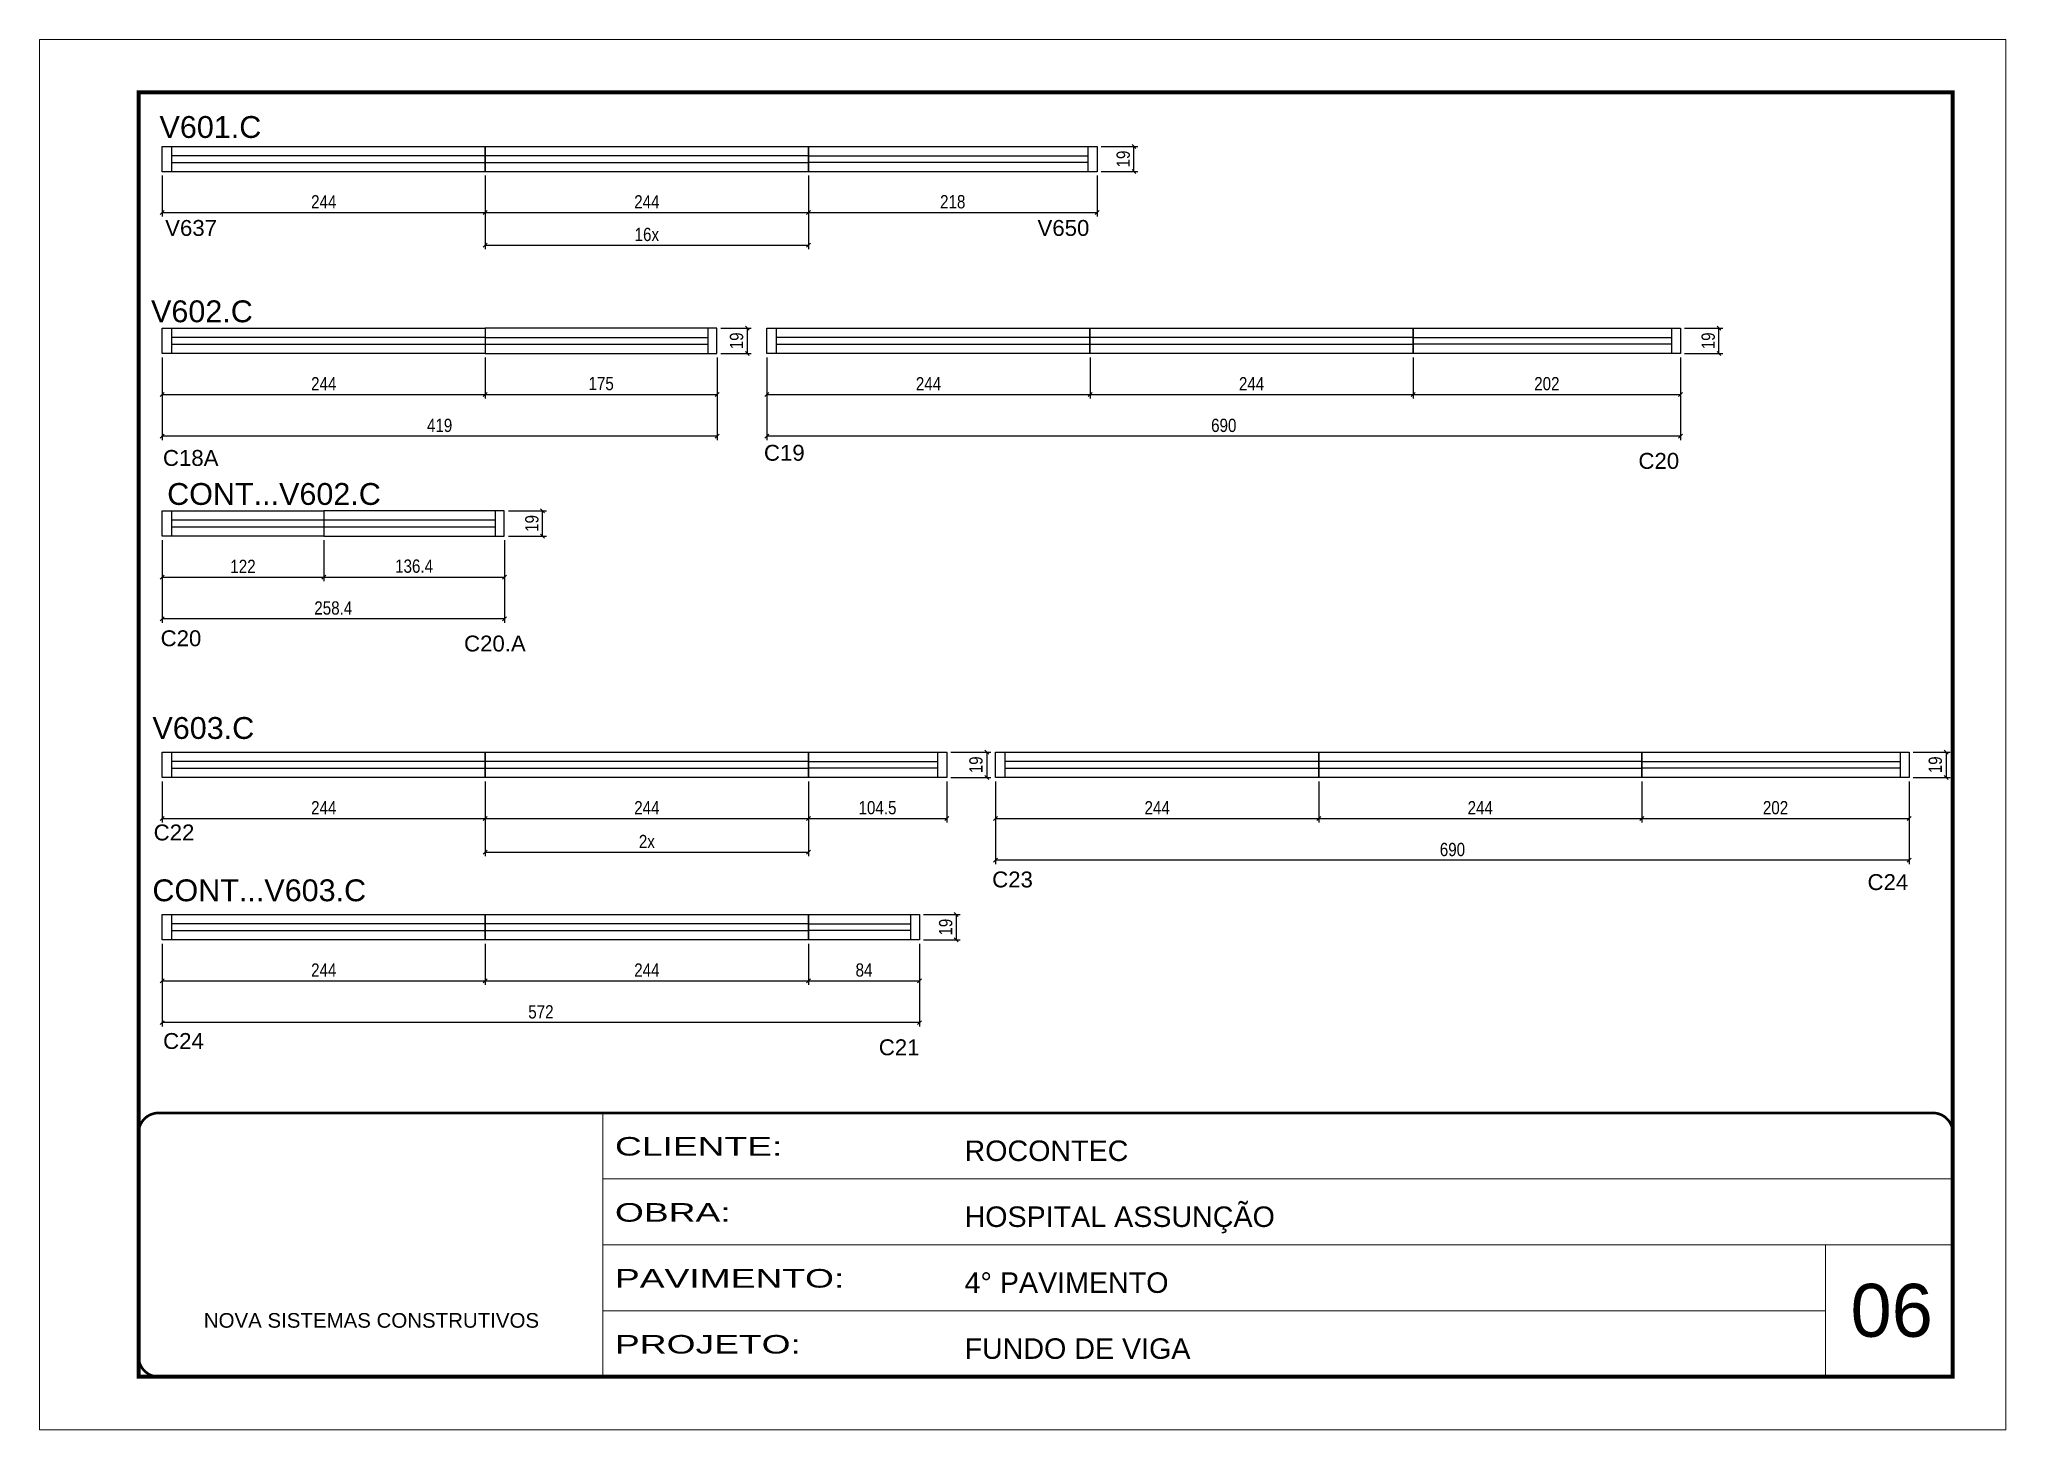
# Model space of a CAD drawing. Extents: x 3111 to 9365, y 861 to 5356.
# Drawn here: x 4710 to 6195, y 3158 to 4208 of the extents above; entities that cross this region are included whole.
import ezdxf

# ---------------------------------------------------------------- set-up
doc = ezdxf.new("R2010")
doc.units = 0
doc.linetypes.add('CONTINUO', pattern=[0])
doc.linetypes.add('DASHED', pattern=[0.75, 0.5, -0.25])
for name, color, linetype in [('5', 5, 'Continuous'), ('COTA', 241, 'Continuous'), ('NOMENCLATURA', 7, 'Continuous'), ('Painéis', 200, 'Continuous'), ('SARR_2.2x7', 40, 'Continuous')]:
    doc.layers.add(name, color=color, linetype=linetype)
for name, color, linetype, lineweight in [('CARIMBO', 255, 'Continuous', 9), ('Folhas', 255, 'Continuous', 9), ('SARRAFO DE PRESSAO', 251, 'DASHED', 9)]:
    doc.layers.add(name, color=color, linetype=linetype, lineweight=lineweight)
doc.styles.add('ARIAL', font='arial.ttf')
doc.styles.add('COTA TECNICA-50', font='techl___.ttf', dxfattribs={"height": 10})
doc.styles.get("Standard").update_dxf_attribs({"font": 'arial.ttf'})
doc.styles.add('Tecnologia', font='')
doc.styles.get('Tecnologia').set_extended_font_data('Forgotten Futurist')
doc.dimstyles.new('COTA PAINEL-50', dxfattribs={"dimtxt": 10, "dimasz": 3, "dimexe": 3, "dimexo": 3, "dimgap": 3, "dimtad": 1, "dimdec": 1, "dimzin": 12, "dimdsep": 46, "dimtxsty": 'COTA TECNICA-50', "dimblk1": 'OBLIQUE', "dimblk2": 'OBLIQUE', "dimsah": 1, "dimcen": 0.9, "dimclrd": 4, "dimclre": 4, "dimclrt": 240, "dimadec": 1, "dimazin": 3, "dimtfac": 1, "dimtdec": 1, "dimtmove": 0, "dimatfit": 3, "dimfxl": 1, "dimtolj": 1, "dimtzin": 12, "dimarcsym": 0})

msp = doc.modelspace()

# ---------------------------------------------------------------- texts
at = {"layer": '5', "linetype": 'Continuous'}
for s, p in [('V637', (4804.54, 4059.47)), ('V650', (5463.34, 4059.47)), ('C18A', (4802.86, 3885.79)), ('C19', (5256.74, 3889.67)), ('C20', (5917.16, 3883.55)), ('C20', (4801.09, 3749.59)), ('C20.A', (5030.26, 3745.63)), ('C22', (4795.84, 3602.94)), ('C23', (5429.1, 3567.44)), ('C24', (6090.17, 3565.44)), ('C24', (4802.99, 3445.45)), ('C21', (5343.49, 3440.7))]:
    msp.add_text(s, height=12, rotation=359.99996, dxfattribs=at).set_placement(p)
at = {"layer": 'CARIMBO', "style": 'ARIAL'}
msp.add_text('06', height=40, dxfattribs=at).set_placement((6077.36, 3228.06))
at = {"layer": 'NOMENCLATURA', "linetype": 'Continuous'}
for s, p in [('V601.C', (4800.26, 4133.46)), ('V602.C', (4793.87, 3994.25)), ('CONT...V602.C', (4806.05, 3856.32)), ('V603.C', (4794.92, 3679.58)), ('CONT...V603.C', (4794.92, 3556.99))]:
    msp.add_text(s, height=16.5, dxfattribs=at).set_placement(p)

# ---------------------------------------------------------------- blocks, each defined once
blk = doc.blocks.new('9999999999')
at = {"color": 30, "linetype": 'CONTINUO'}
for p, q in [((98564.6, 34230.2), (98564.6, 34429.4)), ((98564.6, 34379.6), (99584, 34379.6)), ((98564.6, 34329.8), (99488, 34329.8)), ((99584, 34329.8), (99488, 34329.8)), ((99488, 34329.8), (99488, 34230.2)), ((98564.6, 34280), (99488, 34280))]:
    blk.add_line(p, q, dxfattribs=at)
at = {"color": 30, "linetype": 'CONTINUO', "const_width": 2}
blk.add_lwpolyline([(99584, 34230.2), (99584, 34414.4, 0.414214), (99569, 34429.4), (98229, 34429.4, 0.414214), (98214, 34414.4), (98214, 34245.2, 0.414214), (98229, 34230.2), (99584, 34230.2)], format="xyb", dxfattribs=at)
at = {"layer": 'Folhas'}
blk.add_lwpolyline([(98139, 34190.2), (99624, 34190.2), (99624, 35240.2), (98139, 35240.2)], close=True, dxfattribs=at)
at = {"layer": 'Folhas', "color": 30, "const_width": 3}
blk.add_lwpolyline([(98214, 34230.2), (99584, 34230.2), (99584, 35200.2), (98214, 35200.2)], close=True, dxfattribs=at)
at = {"color": 7, "linetype": 'Continuous', "ltscale": 5, "style": 'ARIAL'}
for s, height, p in [('ROCONTEC', 15.48, (98837.7, 34393.1)), ('HOSPITAL ASSUNÇÃO', 15.483, (98837.7, 34343.3)), ('4° PAVIMENTO', 15.483, (98837.7, 34293.5)), ('NOVA SISTEMAS CONSTRUTIVOS', 11.059, (98263.2, 34267.2)), ('FUNDO DE VIGA', 15.483, (98837.7, 34243.7))]:
    blk.add_text(s, height=height, dxfattribs=at).set_placement(p)
at = {"layer": 'Folhas', "color": 7, "style": 'Tecnologia', "width": 1.5}
for s, p in [('CLIENTE:', (98573.7, 34397.2)), ('OBRA:', (98573.7, 34347.3)), ('PAVIMENTO:', (98573.7, 34297.5)), ('PROJETO:', (98573.7, 34247.7))]:
    blk.add_text(s, height=14, dxfattribs=at).set_placement(p)
blk = doc.blocks.new('_Oblique')
at = {"color": 0, "linetype": 'ByBlock', "lineweight": -2}
blk.add_line((-0.5, -0.5), (0.5, 0.5), dxfattribs=at)
blk = doc.blocks.new('*D95')
at = {"layer": 'COTA', "color": 4, "linetype": 'ByBlock', "lineweight": -2, "transparency": 16777216}
for p, q in [((5511.3, 4127), (5539.2, 4127)), ((5536.2, 4108), (5536.2, 4127)), ((5511.3, 4108), (5539.2, 4108))]:
    blk.add_line(p, q, dxfattribs=at)
at = {"layer": 'Defpoints', "color": 0, "linetype": 'ByBlock', "transparency": 16777216}
for p in [(5508.3, 4127), (5536.2, 4127), (5508.3, 4108)]:
    blk.add_point(p, dxfattribs=at)
at = {"layer": 'COTA', "color": 4, "linetype": 'ByBlock', "lineweight": -2, "transparency": 16777216, "xscale": 3, "yscale": 3, "zscale": 3}
for p, rotation in [((5536.2, 4127), 90), ((5536.2, 4108), 270)]:
    blk.add_blockref('_Oblique', p, dxfattribs=dict(at, rotation=rotation))
at = {"layer": 'COTA', "color": 240, "linetype": 'ByBlock', "transparency": 16777216, "insert": (5528.1, 4117.5), "char_height": 10, "attachment_point": 5, "rotation": 90, "style": 'COTA TECNICA-50'}
blk.add_mtext('\\A1;19', dxfattribs=at)
blk = doc.blocks.new('*D109')
at = {"layer": 'COTA', "color": 4, "linetype": 'ByBlock', "lineweight": -2, "transparency": 16777216}
for p, q in [((4802.3, 4105), (4802.3, 4074.2)), ((5046.3, 4105), (5046.3, 4074.2)), ((4802.3, 4077.2), (5046.3, 4077.2))]:
    blk.add_line(p, q, dxfattribs=at)
at = {"layer": 'Defpoints', "color": 0, "linetype": 'ByBlock', "transparency": 16777216}
for p in [(4802.3, 4108), (5046.3, 4108), (5046.3, 4077.2)]:
    blk.add_point(p, dxfattribs=at)
at = {"layer": 'COTA', "color": 4, "linetype": 'ByBlock', "lineweight": -2, "transparency": 16777216, "xscale": 3, "yscale": 3, "zscale": 3, "rotation": 180}
blk.add_blockref('_Oblique', (4802.3, 4077.2), dxfattribs=at)
at = {"layer": 'COTA', "color": 4, "linetype": 'ByBlock', "lineweight": -2, "transparency": 16777216, "xscale": 3, "yscale": 3, "zscale": 3}
blk.add_blockref('_Oblique', (5046.3, 4077.2), dxfattribs=at)
at = {"layer": 'COTA', "color": 240, "linetype": 'ByBlock', "transparency": 16777216, "insert": (4924.3, 4085.2), "char_height": 10, "attachment_point": 5, "style": 'COTA TECNICA-50'}
blk.add_mtext('\\A1;244', dxfattribs=at)
blk = doc.blocks.new('*D20')
at = {"layer": 'COTA', "color": 4, "linetype": 'ByBlock', "lineweight": -2, "transparency": 16777216}
for p, q in [((5046.3, 4105), (5046.3, 4074.2)), ((5290.3, 4105), (5290.3, 4074.2)), ((5046.3, 4077.2), (5290.3, 4077.2))]:
    blk.add_line(p, q, dxfattribs=at)
at = {"layer": 'Defpoints', "color": 0, "linetype": 'ByBlock', "transparency": 16777216}
for p in [(5046.3, 4108), (5290.3, 4108), (5290.3, 4077.2)]:
    blk.add_point(p, dxfattribs=at)
at = {"layer": 'COTA', "color": 4, "linetype": 'ByBlock', "lineweight": -2, "transparency": 16777216, "xscale": 3, "yscale": 3, "zscale": 3, "rotation": 180}
blk.add_blockref('_Oblique', (5046.3, 4077.2), dxfattribs=at)
at = {"layer": 'COTA', "color": 4, "linetype": 'ByBlock', "lineweight": -2, "transparency": 16777216, "xscale": 3, "yscale": 3, "zscale": 3}
blk.add_blockref('_Oblique', (5290.3, 4077.2), dxfattribs=at)
at = {"layer": 'COTA', "color": 240, "linetype": 'ByBlock', "transparency": 16777216, "insert": (5168.3, 4085.2), "char_height": 10, "attachment_point": 5, "style": 'COTA TECNICA-50'}
blk.add_mtext('\\A1;244', dxfattribs=at)
blk = doc.blocks.new('*D110')
at = {"layer": 'COTA', "color": 4, "linetype": 'ByBlock', "lineweight": -2, "transparency": 16777216}
for p, q in [((5046.3, 4105), (5046.3, 4049.4)), ((5290.3, 4105), (5290.3, 4049.4)), ((5046.3, 4052.4), (5290.3, 4052.4))]:
    blk.add_line(p, q, dxfattribs=at)
at = {"layer": 'Defpoints', "color": 0, "linetype": 'ByBlock', "transparency": 16777216}
for p in [(5046.3, 4108), (5290.3, 4108), (5290.3, 4052.4)]:
    blk.add_point(p, dxfattribs=at)
at = {"layer": 'COTA', "color": 4, "linetype": 'ByBlock', "lineweight": -2, "transparency": 16777216, "xscale": 3, "yscale": 3, "zscale": 3, "rotation": 180}
blk.add_blockref('_Oblique', (5046.3, 4052.4), dxfattribs=at)
at = {"layer": 'COTA', "color": 4, "linetype": 'ByBlock', "lineweight": -2, "transparency": 16777216, "xscale": 3, "yscale": 3, "zscale": 3}
blk.add_blockref('_Oblique', (5290.3, 4052.4), dxfattribs=at)
at = {"layer": 'COTA', "color": 240, "linetype": 'ByBlock', "transparency": 16777216, "insert": (5168.3, 4060.5), "char_height": 10, "attachment_point": 5, "style": 'COTA TECNICA-50'}
blk.add_mtext('\\A1;16x', dxfattribs=at)
blk = doc.blocks.new('*D111')
at = {"layer": 'COTA', "color": 4, "linetype": 'ByBlock', "lineweight": -2, "transparency": 16777216}
for p, q in [((5919.7, 3647.5), (5919.7, 3616.5)), ((6121.7, 3647.5), (6121.7, 3616.5)), ((5919.7, 3619.5), (6121.7, 3619.5))]:
    blk.add_line(p, q, dxfattribs=at)
at = {"layer": 'Defpoints', "color": 0, "linetype": 'ByBlock', "transparency": 16777216}
for p in [(5919.7, 3650.5), (6121.7, 3650.5), (6121.7, 3619.5)]:
    blk.add_point(p, dxfattribs=at)
at = {"layer": 'COTA', "color": 4, "linetype": 'ByBlock', "lineweight": -2, "transparency": 16777216, "xscale": 3, "yscale": 3, "zscale": 3, "rotation": 180}
blk.add_blockref('_Oblique', (5919.7, 3619.5), dxfattribs=at)
at = {"layer": 'COTA', "color": 4, "linetype": 'ByBlock', "lineweight": -2, "transparency": 16777216, "xscale": 3, "yscale": 3, "zscale": 3}
blk.add_blockref('_Oblique', (6121.7, 3619.5), dxfattribs=at)
at = {"layer": 'COTA', "color": 240, "linetype": 'ByBlock', "transparency": 16777216, "insert": (6020.7, 3627.6), "char_height": 10, "attachment_point": 5, "style": 'COTA TECNICA-50'}
blk.add_mtext('\\A1;202', dxfattribs=at)
blk = doc.blocks.new('*D112')
at = {"layer": 'COTA', "color": 4, "linetype": 'ByBlock', "lineweight": -2, "transparency": 16777216}
for p, q in [((5431.7, 3647.5), (5431.7, 3616.5)), ((5675.7, 3647.5), (5675.7, 3616.5)), ((5431.7, 3619.5), (5675.7, 3619.5))]:
    blk.add_line(p, q, dxfattribs=at)
at = {"layer": 'Defpoints', "color": 0, "linetype": 'ByBlock', "transparency": 16777216}
for p in [(5431.7, 3650.5), (5675.7, 3650.5), (5675.7, 3619.5)]:
    blk.add_point(p, dxfattribs=at)
at = {"layer": 'COTA', "color": 4, "linetype": 'ByBlock', "lineweight": -2, "transparency": 16777216, "xscale": 3, "yscale": 3, "zscale": 3, "rotation": 180}
blk.add_blockref('_Oblique', (5431.7, 3619.5), dxfattribs=at)
at = {"layer": 'COTA', "color": 4, "linetype": 'ByBlock', "lineweight": -2, "transparency": 16777216, "xscale": 3, "yscale": 3, "zscale": 3}
blk.add_blockref('_Oblique', (5675.7, 3619.5), dxfattribs=at)
at = {"layer": 'COTA', "color": 240, "linetype": 'ByBlock', "transparency": 16777216, "insert": (5553.7, 3627.6), "char_height": 10, "attachment_point": 5, "style": 'COTA TECNICA-50'}
blk.add_mtext('\\A1;244', dxfattribs=at)
blk = doc.blocks.new('*D22')
at = {"layer": 'COTA', "color": 4, "linetype": 'ByBlock', "lineweight": -2, "transparency": 16777216}
for p, q in [((5675.7, 3647.5), (5675.7, 3616.5)), ((5919.7, 3647.5), (5919.7, 3616.5)), ((5675.7, 3619.5), (5919.7, 3619.5))]:
    blk.add_line(p, q, dxfattribs=at)
at = {"layer": 'Defpoints', "color": 0, "linetype": 'ByBlock', "transparency": 16777216}
for p in [(5675.7, 3650.5), (5919.7, 3650.5), (5919.7, 3619.5)]:
    blk.add_point(p, dxfattribs=at)
at = {"layer": 'COTA', "color": 4, "linetype": 'ByBlock', "lineweight": -2, "transparency": 16777216, "xscale": 3, "yscale": 3, "zscale": 3, "rotation": 180}
blk.add_blockref('_Oblique', (5675.7, 3619.5), dxfattribs=at)
at = {"layer": 'COTA', "color": 4, "linetype": 'ByBlock', "lineweight": -2, "transparency": 16777216, "xscale": 3, "yscale": 3, "zscale": 3}
blk.add_blockref('_Oblique', (5919.7, 3619.5), dxfattribs=at)
at = {"layer": 'COTA', "color": 240, "linetype": 'ByBlock', "transparency": 16777216, "insert": (5797.7, 3627.6), "char_height": 10, "attachment_point": 5, "style": 'COTA TECNICA-50'}
blk.add_mtext('\\A1;244', dxfattribs=at)
blk = doc.blocks.new('*D23')
at = {"layer": 'COTA', "color": 4, "linetype": 'ByBlock', "lineweight": -2, "transparency": 16777216}
for p, q in [((5431.7, 3647.5), (5431.7, 3584.9)), ((6121.7, 3647.5), (6121.7, 3584.9)), ((6121.7, 3587.9), (5431.7, 3587.9))]:
    blk.add_line(p, q, dxfattribs=at)
at = {"layer": 'Defpoints', "color": 0, "linetype": 'ByBlock', "transparency": 16777216}
for p in [(5431.7, 3650.5), (6121.7, 3650.5), (5431.7, 3587.9)]:
    blk.add_point(p, dxfattribs=at)
at = {"layer": 'COTA', "color": 4, "linetype": 'ByBlock', "lineweight": -2, "transparency": 16777216, "xscale": 3, "yscale": 3, "zscale": 3, "rotation": 180}
blk.add_blockref('_Oblique', (5431.7, 3587.9), dxfattribs=at)
at = {"layer": 'COTA', "color": 4, "linetype": 'ByBlock', "lineweight": -2, "transparency": 16777216, "xscale": 3, "yscale": 3, "zscale": 3}
blk.add_blockref('_Oblique', (6121.7, 3587.9), dxfattribs=at)
at = {"layer": 'COTA', "color": 240, "linetype": 'ByBlock', "transparency": 16777216, "insert": (5776.7, 3596), "char_height": 10, "attachment_point": 5, "style": 'COTA TECNICA-50'}
blk.add_mtext('\\A1;690', dxfattribs=at)
blk = doc.blocks.new('*D113')
at = {"layer": 'COTA', "color": 4, "linetype": 'ByBlock', "lineweight": -2, "transparency": 16777216}
for p, q in [((5290.3, 3647.5), (5290.3, 3616.5)), ((5394.8, 3647.5), (5394.8, 3616.5)), ((5290.3, 3619.5), (5394.8, 3619.5))]:
    blk.add_line(p, q, dxfattribs=at)
at = {"layer": 'Defpoints', "color": 0, "linetype": 'ByBlock', "transparency": 16777216}
for p in [(5290.3, 3650.5), (5394.8, 3650.5), (5394.8, 3619.5)]:
    blk.add_point(p, dxfattribs=at)
at = {"layer": 'COTA', "color": 4, "linetype": 'ByBlock', "lineweight": -2, "transparency": 16777216, "xscale": 3, "yscale": 3, "zscale": 3, "rotation": 180}
blk.add_blockref('_Oblique', (5290.3, 3619.5), dxfattribs=at)
at = {"layer": 'COTA', "color": 4, "linetype": 'ByBlock', "lineweight": -2, "transparency": 16777216, "xscale": 3, "yscale": 3, "zscale": 3}
blk.add_blockref('_Oblique', (5394.8, 3619.5), dxfattribs=at)
at = {"layer": 'COTA', "color": 240, "linetype": 'ByBlock', "transparency": 16777216, "insert": (5342.5, 3627.6), "char_height": 10, "attachment_point": 5, "style": 'COTA TECNICA-50'}
blk.add_mtext('\\A1;104.5', dxfattribs=at)
blk = doc.blocks.new('*D114')
at = {"layer": 'COTA', "color": 4, "linetype": 'ByBlock', "lineweight": -2, "transparency": 16777216}
for p, q in [((4802.3, 3647.5), (4802.3, 3616.5)), ((5046.3, 3647.5), (5046.3, 3616.5)), ((4802.3, 3619.5), (5046.3, 3619.5))]:
    blk.add_line(p, q, dxfattribs=at)
at = {"layer": 'Defpoints', "color": 0, "linetype": 'ByBlock', "transparency": 16777216}
for p in [(4802.3, 3650.5), (5046.3, 3650.5), (5046.3, 3619.5)]:
    blk.add_point(p, dxfattribs=at)
at = {"layer": 'COTA', "color": 4, "linetype": 'ByBlock', "lineweight": -2, "transparency": 16777216, "xscale": 3, "yscale": 3, "zscale": 3, "rotation": 180}
blk.add_blockref('_Oblique', (4802.3, 3619.5), dxfattribs=at)
at = {"layer": 'COTA', "color": 4, "linetype": 'ByBlock', "lineweight": -2, "transparency": 16777216, "xscale": 3, "yscale": 3, "zscale": 3}
blk.add_blockref('_Oblique', (5046.3, 3619.5), dxfattribs=at)
at = {"layer": 'COTA', "color": 240, "linetype": 'ByBlock', "transparency": 16777216, "insert": (4924.3, 3627.6), "char_height": 10, "attachment_point": 5, "style": 'COTA TECNICA-50'}
blk.add_mtext('\\A1;244', dxfattribs=at)
blk = doc.blocks.new('*D24')
at = {"layer": 'COTA', "color": 4, "linetype": 'ByBlock', "lineweight": -2, "transparency": 16777216}
for p, q in [((5046.3, 3647.5), (5046.3, 3616.5)), ((5290.3, 3647.5), (5290.3, 3616.5)), ((5046.3, 3619.5), (5290.3, 3619.5))]:
    blk.add_line(p, q, dxfattribs=at)
at = {"layer": 'Defpoints', "color": 0, "linetype": 'ByBlock', "transparency": 16777216}
for p in [(5046.3, 3650.5), (5290.3, 3650.5), (5290.3, 3619.5)]:
    blk.add_point(p, dxfattribs=at)
at = {"layer": 'COTA', "color": 4, "linetype": 'ByBlock', "lineweight": -2, "transparency": 16777216, "xscale": 3, "yscale": 3, "zscale": 3, "rotation": 180}
blk.add_blockref('_Oblique', (5046.3, 3619.5), dxfattribs=at)
at = {"layer": 'COTA', "color": 4, "linetype": 'ByBlock', "lineweight": -2, "transparency": 16777216, "xscale": 3, "yscale": 3, "zscale": 3}
blk.add_blockref('_Oblique', (5290.3, 3619.5), dxfattribs=at)
at = {"layer": 'COTA', "color": 240, "linetype": 'ByBlock', "transparency": 16777216, "insert": (5168.3, 3627.6), "char_height": 10, "attachment_point": 5, "style": 'COTA TECNICA-50'}
blk.add_mtext('\\A1;244', dxfattribs=at)
blk = doc.blocks.new('*D115')
at = {"layer": 'COTA', "color": 4, "linetype": 'ByBlock', "lineweight": -2, "transparency": 16777216}
for p, q in [((5046.3, 3647.5), (5046.3, 3591)), ((5290.3, 3647.5), (5290.3, 3591)), ((5046.3, 3594), (5290.3, 3594))]:
    blk.add_line(p, q, dxfattribs=at)
at = {"layer": 'Defpoints', "color": 0, "linetype": 'ByBlock', "transparency": 16777216}
for p in [(5046.3, 3650.5), (5290.3, 3650.5), (5290.3, 3594)]:
    blk.add_point(p, dxfattribs=at)
at = {"layer": 'COTA', "color": 4, "linetype": 'ByBlock', "lineweight": -2, "transparency": 16777216, "xscale": 3, "yscale": 3, "zscale": 3, "rotation": 180}
blk.add_blockref('_Oblique', (5046.3, 3594), dxfattribs=at)
at = {"layer": 'COTA', "color": 4, "linetype": 'ByBlock', "lineweight": -2, "transparency": 16777216, "xscale": 3, "yscale": 3, "zscale": 3}
blk.add_blockref('_Oblique', (5290.3, 3594), dxfattribs=at)
at = {"layer": 'COTA', "color": 240, "linetype": 'ByBlock', "transparency": 16777216, "insert": (5168.3, 3602.1), "char_height": 10, "attachment_point": 5, "style": 'COTA TECNICA-50'}
blk.add_mtext('\\A1;2x', dxfattribs=at)
blk = doc.blocks.new('*D116')
at = {"layer": 'COTA', "color": 4, "linetype": 'ByBlock', "lineweight": -2, "transparency": 16777216}
for p, q in [((5290.3, 3524.9), (5290.3, 3493.9)), ((5374.3, 3524.9), (5374.3, 3493.9)), ((5290.3, 3496.9), (5374.3, 3496.9))]:
    blk.add_line(p, q, dxfattribs=at)
at = {"layer": 'Defpoints', "color": 0, "linetype": 'ByBlock', "transparency": 16777216}
for p in [(5290.3, 3527.9), (5374.3, 3527.9), (5374.3, 3496.9)]:
    blk.add_point(p, dxfattribs=at)
at = {"layer": 'COTA', "color": 4, "linetype": 'ByBlock', "lineweight": -2, "transparency": 16777216, "xscale": 3, "yscale": 3, "zscale": 3, "rotation": 180}
blk.add_blockref('_Oblique', (5290.3, 3496.9), dxfattribs=at)
at = {"layer": 'COTA', "color": 4, "linetype": 'ByBlock', "lineweight": -2, "transparency": 16777216, "xscale": 3, "yscale": 3, "zscale": 3}
blk.add_blockref('_Oblique', (5374.3, 3496.9), dxfattribs=at)
at = {"layer": 'COTA', "color": 240, "linetype": 'ByBlock', "transparency": 16777216, "insert": (5332.3, 3505), "char_height": 10, "attachment_point": 5, "style": 'COTA TECNICA-50'}
blk.add_mtext('\\A1;84', dxfattribs=at)
blk = doc.blocks.new('*D117')
at = {"layer": 'COTA', "color": 4, "linetype": 'ByBlock', "lineweight": -2, "transparency": 16777216}
for p, q in [((4802.3, 3524.9), (4802.3, 3493.9)), ((5046.3, 3524.9), (5046.3, 3493.9)), ((4802.3, 3496.9), (5046.3, 3496.9))]:
    blk.add_line(p, q, dxfattribs=at)
at = {"layer": 'Defpoints', "color": 0, "linetype": 'ByBlock', "transparency": 16777216}
for p in [(4802.3, 3527.9), (5046.3, 3527.9), (5046.3, 3496.9)]:
    blk.add_point(p, dxfattribs=at)
at = {"layer": 'COTA', "color": 4, "linetype": 'ByBlock', "lineweight": -2, "transparency": 16777216, "xscale": 3, "yscale": 3, "zscale": 3, "rotation": 180}
blk.add_blockref('_Oblique', (4802.3, 3496.9), dxfattribs=at)
at = {"layer": 'COTA', "color": 4, "linetype": 'ByBlock', "lineweight": -2, "transparency": 16777216, "xscale": 3, "yscale": 3, "zscale": 3}
blk.add_blockref('_Oblique', (5046.3, 3496.9), dxfattribs=at)
at = {"layer": 'COTA', "color": 240, "linetype": 'ByBlock', "transparency": 16777216, "insert": (4924.3, 3505), "char_height": 10, "attachment_point": 5, "style": 'COTA TECNICA-50'}
blk.add_mtext('\\A1;244', dxfattribs=at)
blk = doc.blocks.new('*D25')
at = {"layer": 'COTA', "color": 4, "linetype": 'ByBlock', "lineweight": -2, "transparency": 16777216}
for p, q in [((5046.3, 3524.9), (5046.3, 3493.9)), ((5290.3, 3524.9), (5290.3, 3493.9)), ((5046.3, 3496.9), (5290.3, 3496.9))]:
    blk.add_line(p, q, dxfattribs=at)
at = {"layer": 'Defpoints', "color": 0, "linetype": 'ByBlock', "transparency": 16777216}
for p in [(5046.3, 3527.9), (5290.3, 3527.9), (5290.3, 3496.9)]:
    blk.add_point(p, dxfattribs=at)
at = {"layer": 'COTA', "color": 4, "linetype": 'ByBlock', "lineweight": -2, "transparency": 16777216, "xscale": 3, "yscale": 3, "zscale": 3, "rotation": 180}
blk.add_blockref('_Oblique', (5046.3, 3496.9), dxfattribs=at)
at = {"layer": 'COTA', "color": 4, "linetype": 'ByBlock', "lineweight": -2, "transparency": 16777216, "xscale": 3, "yscale": 3, "zscale": 3}
blk.add_blockref('_Oblique', (5290.3, 3496.9), dxfattribs=at)
at = {"layer": 'COTA', "color": 240, "linetype": 'ByBlock', "transparency": 16777216, "insert": (5168.3, 3505), "char_height": 10, "attachment_point": 5, "style": 'COTA TECNICA-50'}
blk.add_mtext('\\A1;244', dxfattribs=at)
blk = doc.blocks.new('*D26')
at = {"layer": 'COTA', "color": 4, "linetype": 'ByBlock', "lineweight": -2, "transparency": 16777216}
for p, q in [((4802.3, 3524.9), (4802.3, 3462.3)), ((5374.3, 3524.9), (5374.3, 3462.3)), ((5374.3, 3465.3), (4802.3, 3465.3))]:
    blk.add_line(p, q, dxfattribs=at)
at = {"layer": 'Defpoints', "color": 0, "linetype": 'ByBlock', "transparency": 16777216}
for p in [(4802.3, 3527.9), (5374.3, 3527.9), (4802.3, 3465.3)]:
    blk.add_point(p, dxfattribs=at)
at = {"layer": 'COTA', "color": 4, "linetype": 'ByBlock', "lineweight": -2, "transparency": 16777216, "xscale": 3, "yscale": 3, "zscale": 3, "rotation": 180}
blk.add_blockref('_Oblique', (4802.3, 3465.3), dxfattribs=at)
at = {"layer": 'COTA', "color": 4, "linetype": 'ByBlock', "lineweight": -2, "transparency": 16777216, "xscale": 3, "yscale": 3, "zscale": 3}
blk.add_blockref('_Oblique', (5374.3, 3465.3), dxfattribs=at)
at = {"layer": 'COTA', "color": 240, "linetype": 'ByBlock', "transparency": 16777216, "insert": (5088.3, 3473.4), "char_height": 10, "attachment_point": 5, "style": 'COTA TECNICA-50'}
blk.add_mtext('\\A1;572', dxfattribs=at)
blk = doc.blocks.new('*D118')
at = {"layer": 'COTA', "color": 4, "linetype": 'ByBlock', "lineweight": -2, "transparency": 16777216}
for p, q in [((5377.3, 3546.9), (5405, 3546.9)), ((5402, 3546.9), (5402, 3527.9)), ((5377.3, 3527.9), (5405, 3527.9))]:
    blk.add_line(p, q, dxfattribs=at)
at = {"layer": 'Defpoints', "color": 0, "linetype": 'ByBlock', "transparency": 16777216}
for p in [(5374.3, 3546.9), (5374.3, 3527.9), (5402, 3527.9)]:
    blk.add_point(p, dxfattribs=at)
at = {"layer": 'COTA', "color": 4, "linetype": 'ByBlock', "lineweight": -2, "transparency": 16777216, "xscale": 3, "yscale": 3, "zscale": 3}
for p, rotation in [((5402, 3546.9), 90), ((5402, 3527.9), 270)]:
    blk.add_blockref('_Oblique', p, dxfattribs=dict(at, rotation=rotation))
at = {"layer": 'COTA', "color": 240, "linetype": 'ByBlock', "transparency": 16777216, "insert": (5394, 3537.4), "char_height": 10, "attachment_point": 5, "rotation": 90, "style": 'COTA TECNICA-50'}
blk.add_mtext('\\A1;19', dxfattribs=at)
blk = doc.blocks.new('*D127')
at = {"layer": 'COTA', "color": 4, "linetype": 'ByBlock', "lineweight": -2, "transparency": 16777216}
for p, q in [((5397.8, 3669.5), (5428, 3669.5)), ((5425, 3669.5), (5425, 3650.5)), ((5397.8, 3650.5), (5428, 3650.5))]:
    blk.add_line(p, q, dxfattribs=at)
at = {"layer": 'Defpoints', "color": 0, "linetype": 'ByBlock', "transparency": 16777216}
for p in [(5394.8, 3669.5), (5394.8, 3650.5), (5425, 3650.5)]:
    blk.add_point(p, dxfattribs=at)
at = {"layer": 'COTA', "color": 4, "linetype": 'ByBlock', "lineweight": -2, "transparency": 16777216, "xscale": 3, "yscale": 3, "zscale": 3}
for p, rotation in [((5425, 3669.5), 90), ((5425, 3650.5), 270)]:
    blk.add_blockref('_Oblique', p, dxfattribs=dict(at, rotation=rotation))
at = {"layer": 'COTA', "color": 240, "linetype": 'ByBlock', "transparency": 16777216, "insert": (5416.9, 3660), "char_height": 10, "attachment_point": 5, "rotation": 90, "style": 'COTA TECNICA-50'}
blk.add_mtext('\\A1;19', dxfattribs=at)
blk = doc.blocks.new('*D35')
at = {"layer": 'COTA', "color": 4, "linetype": 'ByBlock', "lineweight": -2, "transparency": 16777216}
for p, q in [((5290.3, 4105), (5290.3, 4074.2)), ((5508.3, 4105), (5508.3, 4074.2)), ((5290.3, 4077.2), (5508.3, 4077.2))]:
    blk.add_line(p, q, dxfattribs=at)
at = {"layer": 'Defpoints', "color": 0, "linetype": 'ByBlock', "transparency": 16777216}
for p in [(5290.3, 4108), (5508.3, 4108), (5508.3, 4077.2)]:
    blk.add_point(p, dxfattribs=at)
at = {"layer": 'COTA', "color": 4, "linetype": 'ByBlock', "lineweight": -2, "transparency": 16777216, "xscale": 3, "yscale": 3, "zscale": 3, "rotation": 180}
blk.add_blockref('_Oblique', (5290.3, 4077.2), dxfattribs=at)
at = {"layer": 'COTA', "color": 4, "linetype": 'ByBlock', "lineweight": -2, "transparency": 16777216, "xscale": 3, "yscale": 3, "zscale": 3}
blk.add_blockref('_Oblique', (5508.3, 4077.2), dxfattribs=at)
at = {"layer": 'COTA', "color": 240, "linetype": 'ByBlock', "transparency": 16777216, "insert": (5399.3, 4085.2), "char_height": 10, "attachment_point": 5, "style": 'COTA TECNICA-50'}
blk.add_mtext('\\A1;218', dxfattribs=at)
blk = doc.blocks.new('*D193')
at = {"layer": 'COTA', "color": 4, "linetype": 'ByBlock', "lineweight": -2, "transparency": 16777216}
for p, q in [((4802.3, 3967.7), (4802.3, 3936.7)), ((5046.3, 3967.7), (5046.3, 3936.7)), ((4802.3, 3939.7), (5046.3, 3939.7))]:
    blk.add_line(p, q, dxfattribs=at)
at = {"layer": 'Defpoints', "color": 0, "linetype": 'ByBlock', "transparency": 16777216}
for p in [(4802.3, 3970.7), (5046.3, 3970.7), (5046.3, 3939.7)]:
    blk.add_point(p, dxfattribs=at)
at = {"layer": 'COTA', "color": 4, "linetype": 'ByBlock', "lineweight": -2, "transparency": 16777216, "xscale": 3, "yscale": 3, "zscale": 3, "rotation": 180}
blk.add_blockref('_Oblique', (4802.3, 3939.7), dxfattribs=at)
at = {"layer": 'COTA', "color": 4, "linetype": 'ByBlock', "lineweight": -2, "transparency": 16777216, "xscale": 3, "yscale": 3, "zscale": 3}
blk.add_blockref('_Oblique', (5046.3, 3939.7), dxfattribs=at)
at = {"layer": 'COTA', "color": 240, "linetype": 'ByBlock', "transparency": 16777216, "insert": (4924.3, 3947.8), "char_height": 10, "attachment_point": 5, "style": 'COTA TECNICA-50'}
blk.add_mtext('\\A1;244', dxfattribs=at)
blk = doc.blocks.new('*D194')
at = {"layer": 'COTA', "color": 4, "linetype": 'ByBlock', "lineweight": -2, "transparency": 16777216}
for p, q in [((5046.3, 3967.7), (5046.3, 3936.7)), ((5221.3, 3967.7), (5221.3, 3936.7)), ((5046.3, 3939.7), (5221.3, 3939.7))]:
    blk.add_line(p, q, dxfattribs=at)
at = {"layer": 'Defpoints', "color": 0, "linetype": 'ByBlock', "transparency": 16777216}
for p in [(5046.3, 3970.7), (5221.3, 3970.7), (5221.3, 3939.7)]:
    blk.add_point(p, dxfattribs=at)
at = {"layer": 'COTA', "color": 4, "linetype": 'ByBlock', "lineweight": -2, "transparency": 16777216, "xscale": 3, "yscale": 3, "zscale": 3, "rotation": 180}
blk.add_blockref('_Oblique', (5046.3, 3939.7), dxfattribs=at)
at = {"layer": 'COTA', "color": 4, "linetype": 'ByBlock', "lineweight": -2, "transparency": 16777216, "xscale": 3, "yscale": 3, "zscale": 3}
blk.add_blockref('_Oblique', (5221.3, 3939.7), dxfattribs=at)
at = {"layer": 'COTA', "color": 240, "linetype": 'ByBlock', "transparency": 16777216, "insert": (5133.8, 3947.9), "char_height": 10, "attachment_point": 5, "style": 'COTA TECNICA-50'}
blk.add_mtext('\\A1;175', dxfattribs=at)
blk = doc.blocks.new('*D195')
at = {"layer": 'COTA', "color": 4, "linetype": 'ByBlock', "lineweight": -2, "transparency": 16777216}
for p, q in [((5747, 3967.7), (5747, 3936.7)), ((5949, 3967.7), (5949, 3936.7)), ((5747, 3939.7), (5949, 3939.7))]:
    blk.add_line(p, q, dxfattribs=at)
at = {"layer": 'Defpoints', "color": 0, "linetype": 'ByBlock', "transparency": 16777216}
for p in [(5747, 3970.7), (5949, 3970.7), (5949, 3939.7)]:
    blk.add_point(p, dxfattribs=at)
at = {"layer": 'COTA', "color": 4, "linetype": 'ByBlock', "lineweight": -2, "transparency": 16777216, "xscale": 3, "yscale": 3, "zscale": 3, "rotation": 180}
blk.add_blockref('_Oblique', (5747, 3939.7), dxfattribs=at)
at = {"layer": 'COTA', "color": 4, "linetype": 'ByBlock', "lineweight": -2, "transparency": 16777216, "xscale": 3, "yscale": 3, "zscale": 3}
blk.add_blockref('_Oblique', (5949, 3939.7), dxfattribs=at)
at = {"layer": 'COTA', "color": 240, "linetype": 'ByBlock', "transparency": 16777216, "insert": (5848, 3947.8), "char_height": 10, "attachment_point": 5, "style": 'COTA TECNICA-50'}
blk.add_mtext('\\A1;202', dxfattribs=at)
blk = doc.blocks.new('*D196')
at = {"layer": 'COTA', "color": 4, "linetype": 'ByBlock', "lineweight": -2, "transparency": 16777216}
for p, q in [((5259, 3967.7), (5259, 3936.7)), ((5503, 3967.7), (5503, 3936.7)), ((5259, 3939.7), (5503, 3939.7))]:
    blk.add_line(p, q, dxfattribs=at)
at = {"layer": 'Defpoints', "color": 0, "linetype": 'ByBlock', "transparency": 16777216}
for p in [(5259, 3970.7), (5503, 3970.7), (5503, 3939.7)]:
    blk.add_point(p, dxfattribs=at)
at = {"layer": 'COTA', "color": 4, "linetype": 'ByBlock', "lineweight": -2, "transparency": 16777216, "xscale": 3, "yscale": 3, "zscale": 3, "rotation": 180}
blk.add_blockref('_Oblique', (5259, 3939.7), dxfattribs=at)
at = {"layer": 'COTA', "color": 4, "linetype": 'ByBlock', "lineweight": -2, "transparency": 16777216, "xscale": 3, "yscale": 3, "zscale": 3}
blk.add_blockref('_Oblique', (5503, 3939.7), dxfattribs=at)
at = {"layer": 'COTA', "color": 240, "linetype": 'ByBlock', "transparency": 16777216, "insert": (5381, 3947.8), "char_height": 10, "attachment_point": 5, "style": 'COTA TECNICA-50'}
blk.add_mtext('\\A1;244', dxfattribs=at)
blk = doc.blocks.new('*D78')
at = {"layer": 'COTA', "color": 4, "linetype": 'ByBlock', "lineweight": -2, "transparency": 16777216}
for p, q in [((5503, 3967.7), (5503, 3936.7)), ((5747, 3967.7), (5747, 3936.7)), ((5503, 3939.7), (5747, 3939.7))]:
    blk.add_line(p, q, dxfattribs=at)
at = {"layer": 'Defpoints', "color": 0, "linetype": 'ByBlock', "transparency": 16777216}
for p in [(5503, 3970.7), (5747, 3970.7), (5747, 3939.7)]:
    blk.add_point(p, dxfattribs=at)
at = {"layer": 'COTA', "color": 4, "linetype": 'ByBlock', "lineweight": -2, "transparency": 16777216, "xscale": 3, "yscale": 3, "zscale": 3, "rotation": 180}
blk.add_blockref('_Oblique', (5503, 3939.7), dxfattribs=at)
at = {"layer": 'COTA', "color": 4, "linetype": 'ByBlock', "lineweight": -2, "transparency": 16777216, "xscale": 3, "yscale": 3, "zscale": 3}
blk.add_blockref('_Oblique', (5747, 3939.7), dxfattribs=at)
at = {"layer": 'COTA', "color": 240, "linetype": 'ByBlock', "transparency": 16777216, "insert": (5625, 3947.8), "char_height": 10, "attachment_point": 5, "style": 'COTA TECNICA-50'}
blk.add_mtext('\\A1;244', dxfattribs=at)
blk = doc.blocks.new('*D177')
at = {"layer": 'COTA', "color": 4, "linetype": 'ByBlock', "lineweight": -2, "transparency": 16777216}
for p, q in [((4802.3, 3829.8), (4802.3, 3798.8)), ((4924.3, 3829.8), (4924.3, 3798.8)), ((4802.3, 3801.8), (4924.3, 3801.8))]:
    blk.add_line(p, q, dxfattribs=at)
at = {"layer": 'Defpoints', "color": 0, "linetype": 'ByBlock', "transparency": 16777216}
for p in [(4802.3, 3832.8), (4924.3, 3832.8), (4924.3, 3801.8)]:
    blk.add_point(p, dxfattribs=at)
at = {"layer": 'COTA', "color": 4, "linetype": 'ByBlock', "lineweight": -2, "transparency": 16777216, "xscale": 3, "yscale": 3, "zscale": 3}
for p, rotation in [((4802.3, 3801.8), 180.0000727987055), ((4924.3, 3801.8), 7.27987054382e-05)]:
    blk.add_blockref('_Oblique', p, dxfattribs=dict(at, rotation=rotation))
at = {"layer": 'COTA', "color": 240, "linetype": 'ByBlock', "transparency": 16777216, "insert": (4863.3, 3809.9), "char_height": 10, "attachment_point": 5, "rotation": 0.0001, "style": 'COTA TECNICA-50'}
blk.add_mtext('\\A1;122', dxfattribs=at)
blk = doc.blocks.new('*D178')
at = {"layer": 'COTA', "color": 4, "linetype": 'ByBlock', "lineweight": -2, "transparency": 16777216}
for p, q in [((4924.3, 3829.8), (4924.3, 3798.8)), ((5060.7, 3829.8), (5060.7, 3798.8)), ((4924.3, 3801.8), (5060.7, 3801.8))]:
    blk.add_line(p, q, dxfattribs=at)
at = {"layer": 'Defpoints', "color": 0, "linetype": 'ByBlock', "transparency": 16777216}
for p in [(4924.3, 3832.8), (5060.7, 3832.8), (5060.7, 3801.8)]:
    blk.add_point(p, dxfattribs=at)
at = {"layer": 'COTA', "color": 4, "linetype": 'ByBlock', "lineweight": -2, "transparency": 16777216, "xscale": 3, "yscale": 3, "zscale": 3, "rotation": 180}
blk.add_blockref('_Oblique', (4924.3, 3801.8), dxfattribs=at)
at = {"layer": 'COTA', "color": 4, "linetype": 'ByBlock', "lineweight": -2, "transparency": 16777216, "xscale": 3, "yscale": 3, "zscale": 3}
blk.add_blockref('_Oblique', (5060.7, 3801.8), dxfattribs=at)
at = {"layer": 'COTA', "color": 240, "linetype": 'ByBlock', "transparency": 16777216, "insert": (4992.5, 3810), "char_height": 10, "attachment_point": 5, "style": 'COTA TECNICA-50'}
blk.add_mtext('\\A1;136.4', dxfattribs=at)
blk = doc.blocks.new('*D179')
at = {"layer": 'COTA', "color": 4, "linetype": 'ByBlock', "lineweight": -2, "transparency": 16777216}
for p, q in [((4802.3, 3829.8), (4802.3, 3767.2)), ((5060.7, 3829.8), (5060.7, 3767.2)), ((5060.7, 3770.2), (4802.3, 3770.2))]:
    blk.add_line(p, q, dxfattribs=at)
at = {"layer": 'Defpoints', "color": 0, "linetype": 'ByBlock', "transparency": 16777216}
for p in [(4802.3, 3832.8), (5060.7, 3832.8), (4802.3, 3770.2)]:
    blk.add_point(p, dxfattribs=at)
at = {"layer": 'COTA', "color": 4, "linetype": 'ByBlock', "lineweight": -2, "transparency": 16777216, "xscale": 3, "yscale": 3, "zscale": 3, "rotation": 180}
blk.add_blockref('_Oblique', (4802.3, 3770.2), dxfattribs=at)
at = {"layer": 'COTA', "color": 4, "linetype": 'ByBlock', "lineweight": -2, "transparency": 16777216, "xscale": 3, "yscale": 3, "zscale": 3}
blk.add_blockref('_Oblique', (5060.7, 3770.2), dxfattribs=at)
at = {"layer": 'COTA', "color": 240, "linetype": 'ByBlock', "transparency": 16777216, "insert": (4931.5, 3778.4), "char_height": 10, "attachment_point": 5, "style": 'COTA TECNICA-50'}
blk.add_mtext('\\A1;258.4', dxfattribs=at)
blk = doc.blocks.new('*D72')
at = {"layer": 'COTA', "color": 4, "linetype": 'ByBlock', "lineweight": -2, "transparency": 16777216}
for p, q in [((5259, 3967.7), (5259, 3905.2)), ((5949, 3967.7), (5949, 3905.2)), ((5949, 3908.2), (5259, 3908.2))]:
    blk.add_line(p, q, dxfattribs=at)
at = {"layer": 'Defpoints', "color": 0, "linetype": 'ByBlock', "transparency": 16777216}
for p in [(5259, 3970.7), (5949, 3970.7), (5259, 3908.2)]:
    blk.add_point(p, dxfattribs=at)
at = {"layer": 'COTA', "color": 4, "linetype": 'ByBlock', "lineweight": -2, "transparency": 16777216, "xscale": 3, "yscale": 3, "zscale": 3, "rotation": 180}
blk.add_blockref('_Oblique', (5259, 3908.2), dxfattribs=at)
at = {"layer": 'COTA', "color": 4, "linetype": 'ByBlock', "lineweight": -2, "transparency": 16777216, "xscale": 3, "yscale": 3, "zscale": 3}
blk.add_blockref('_Oblique', (5949, 3908.2), dxfattribs=at)
at = {"layer": 'COTA', "color": 240, "linetype": 'ByBlock', "transparency": 16777216, "insert": (5604, 3916.3), "char_height": 10, "attachment_point": 5, "style": 'COTA TECNICA-50'}
blk.add_mtext('\\A1;690', dxfattribs=at)
blk = doc.blocks.new('*D180')
at = {"layer": 'COTA', "color": 4, "linetype": 'ByBlock', "lineweight": -2, "transparency": 16777216}
for p, q in [((4802.3, 3967.7), (4802.3, 3905.2)), ((5221.3, 3967.7), (5221.3, 3905.2)), ((5221.3, 3908.2), (4802.3, 3908.2))]:
    blk.add_line(p, q, dxfattribs=at)
at = {"layer": 'Defpoints', "color": 0, "linetype": 'ByBlock', "transparency": 16777216}
for p in [(4802.3, 3970.7), (5221.3, 3970.7), (4802.3, 3908.2)]:
    blk.add_point(p, dxfattribs=at)
at = {"layer": 'COTA', "color": 4, "linetype": 'ByBlock', "lineweight": -2, "transparency": 16777216, "xscale": 3, "yscale": 3, "zscale": 3, "rotation": 180}
blk.add_blockref('_Oblique', (4802.3, 3908.2), dxfattribs=at)
at = {"layer": 'COTA', "color": 4, "linetype": 'ByBlock', "lineweight": -2, "transparency": 16777216, "xscale": 3, "yscale": 3, "zscale": 3}
blk.add_blockref('_Oblique', (5221.3, 3908.2), dxfattribs=at)
at = {"layer": 'COTA', "color": 240, "linetype": 'ByBlock', "transparency": 16777216, "insert": (5011.8, 3916.3), "char_height": 10, "attachment_point": 5, "style": 'COTA TECNICA-50'}
blk.add_mtext('\\A1;419', dxfattribs=at)
blk = doc.blocks.new('*D181')
at = {"layer": 'COTA', "color": 4, "linetype": 'ByBlock', "lineweight": -2, "transparency": 16777216}
for p, q in [((5063.7, 3851.8), (5092.6, 3851.8)), ((5089.6, 3832.8), (5089.6, 3851.8)), ((5063.7, 3832.8), (5092.6, 3832.8))]:
    blk.add_line(p, q, dxfattribs=at)
at = {"layer": 'Defpoints', "color": 0, "linetype": 'ByBlock', "transparency": 16777216}
for p in [(5060.7, 3851.8), (5089.6, 3851.8), (5060.7, 3832.8)]:
    blk.add_point(p, dxfattribs=at)
at = {"layer": 'COTA', "color": 4, "linetype": 'ByBlock', "lineweight": -2, "transparency": 16777216, "xscale": 3, "yscale": 3, "zscale": 3}
for p, rotation in [((5089.6, 3851.8), 90), ((5089.6, 3832.8), 270)]:
    blk.add_blockref('_Oblique', p, dxfattribs=dict(at, rotation=rotation))
at = {"layer": 'COTA', "color": 240, "linetype": 'ByBlock', "transparency": 16777216, "insert": (5081.5, 3842.3), "char_height": 10, "attachment_point": 5, "rotation": 90, "style": 'COTA TECNICA-50'}
blk.add_mtext('\\A1;19', dxfattribs=at)
blk = doc.blocks.new('*D182')
at = {"layer": 'COTA', "color": 4, "linetype": 'ByBlock', "lineweight": -2, "transparency": 16777216}
for p, q in [((5224.3, 3989.7), (5247.2, 3989.7)), ((5244.2, 3970.7), (5244.2, 3989.7)), ((5224.3, 3970.7), (5247.2, 3970.7))]:
    blk.add_line(p, q, dxfattribs=at)
at = {"layer": 'Defpoints', "color": 0, "linetype": 'ByBlock', "transparency": 16777216}
for p in [(5221.3, 3989.7), (5244.2, 3989.7), (5221.3, 3970.7)]:
    blk.add_point(p, dxfattribs=at)
at = {"layer": 'COTA', "color": 4, "linetype": 'ByBlock', "lineweight": -2, "transparency": 16777216, "xscale": 3, "yscale": 3, "zscale": 3}
for p, rotation in [((5244.2, 3989.7), 90), ((5244.2, 3970.7), 270)]:
    blk.add_blockref('_Oblique', p, dxfattribs=dict(at, rotation=rotation))
at = {"layer": 'COTA', "color": 240, "linetype": 'ByBlock', "transparency": 16777216, "insert": (5236.1, 3980.2), "char_height": 10, "attachment_point": 5, "rotation": 90, "style": 'COTA TECNICA-50'}
blk.add_mtext('\\A1;19', dxfattribs=at)
blk = doc.blocks.new('*D73')
at = {"layer": 'COTA', "color": 4, "linetype": 'ByBlock', "lineweight": -2, "transparency": 16777216}
for p, q in [((5952, 3989.7), (5981, 3989.7)), ((5978, 3970.7), (5978, 3989.7)), ((5952, 3970.7), (5981, 3970.7))]:
    blk.add_line(p, q, dxfattribs=at)
at = {"layer": 'Defpoints', "color": 0, "linetype": 'ByBlock', "transparency": 16777216}
for p in [(5949, 3989.7), (5978, 3989.7), (5949, 3970.7)]:
    blk.add_point(p, dxfattribs=at)
at = {"layer": 'COTA', "color": 4, "linetype": 'ByBlock', "lineweight": -2, "transparency": 16777216, "xscale": 3, "yscale": 3, "zscale": 3}
for p, rotation in [((5978, 3989.7), 90), ((5978, 3970.7), 270)]:
    blk.add_blockref('_Oblique', p, dxfattribs=dict(at, rotation=rotation))
at = {"layer": 'COTA', "color": 240, "linetype": 'ByBlock', "transparency": 16777216, "insert": (5969.9, 3980.2), "char_height": 10, "attachment_point": 5, "rotation": 90, "style": 'COTA TECNICA-50'}
blk.add_mtext('\\A1;19', dxfattribs=at)
blk = doc.blocks.new('*D74')
at = {"layer": 'COTA', "color": 4, "linetype": 'ByBlock', "lineweight": -2, "transparency": 16777216}
for p, q in [((6124.7, 3669.5), (6152.5, 3669.5)), ((6149.5, 3669.5), (6149.5, 3650.5)), ((6124.7, 3650.5), (6152.5, 3650.5))]:
    blk.add_line(p, q, dxfattribs=at)
at = {"layer": 'Defpoints', "color": 0, "linetype": 'ByBlock', "transparency": 16777216}
for p in [(6121.7, 3669.5), (6121.7, 3650.5), (6149.5, 3650.5)]:
    blk.add_point(p, dxfattribs=at)
at = {"layer": 'COTA', "color": 4, "linetype": 'ByBlock', "lineweight": -2, "transparency": 16777216, "xscale": 3, "yscale": 3, "zscale": 3}
for p, rotation in [((6149.5, 3669.5), 90), ((6149.5, 3650.5), 270)]:
    blk.add_blockref('_Oblique', p, dxfattribs=dict(at, rotation=rotation))
at = {"layer": 'COTA', "color": 240, "linetype": 'ByBlock', "transparency": 16777216, "insert": (6141.4, 3660), "char_height": 10, "attachment_point": 5, "rotation": 90, "style": 'COTA TECNICA-50'}
blk.add_mtext('\\A1;19', dxfattribs=at)

# ---------------------------------------------------------------- dimensions: what is measured, and where the dimension line sits
at = {"layer": 'COTA', "linetype": 'ByBlock'}
for base, p1, p2, picture, middle in [((5536.19, 4126.96), (5508.27, 4107.96), (5508.27, 4126.96), '*D95', (5528.1, 4117.46)), ((5244.19, 3989.74), (5221.27, 3970.74), (5221.27, 3989.74), '*D182', (5236.1, 3980.24)), ((5977.97, 3989.74), (5949, 3970.74), (5949, 3989.74), '*D73', (5969.88, 3980.24)), ((5089.64, 3851.81), (5060.67, 3832.81), (5060.67, 3851.81), '*D181', (5081.55, 3842.31)), ((5424.98, 3650.47), (5394.8, 3669.47), (5394.8, 3650.47), '*D127', (5416.89, 3659.97)), ((6149.47, 3650.47), (6121.73, 3669.47), (6121.73, 3650.47), '*D74', (6141.38, 3659.97)), ((5402.04, 3527.88), (5374.3, 3546.88), (5374.3, 3527.88), '*D118', (5393.95, 3537.38))]:
    dim = msp.add_linear_dim(base=base, p1=p1, p2=p2, angle=90, dimstyle='COTA PAINEL-50', override={"dimarcsym": 1}, dxfattribs=at)
    dim.commit()
    dim.dimension.update_dxf_attribs({"geometry": picture, "text_midpoint": middle})
for p1, p2, distance, picture, middle in [((4802.27, 4107.96), (5046.27, 4107.96), -30.81, '*D109', (4924.27, 4085.22)), ((5046.27, 4107.96), (5290.27, 4107.96), -30.81, '*D20', (5168.27, 4085.22)), ((4802.27, 3970.74), (5046.27, 3970.74), -30.99, '*D193', (4924.27, 3947.82)), ((5046.27, 3970.74), (5221.27, 3970.74), -30.99, '*D194', (5133.77, 3947.86)), ((5258.96, 3970.74), (5502.96, 3970.74), -30.99, '*D196', (5380.96, 3947.82)), ((5502.96, 3970.74), (5746.96, 3970.74), -30.99, '*D78', (5624.96, 3947.82)), ((4802.27, 3832.81), (4924.27, 3832.81), -30.99, '*D177', (4863.27, 3809.88)), ((4924.27, 3832.81), (5060.67, 3832.81), -30.99, '*D178', (4992.47, 3810.04)), ((4802.27, 3650.47), (5046.27, 3650.47), -30.99, '*D114', (4924.27, 3627.55)), ((5046.27, 3650.47), (5290.27, 3650.47), -30.99, '*D24', (5168.27, 3627.55)), ((5431.69, 3650.47), (5675.69, 3650.47), -30.99, '*D112', (5553.69, 3627.55)), ((5675.69, 3650.47), (5919.69, 3650.47), -30.99, '*D22', (5797.69, 3627.55)), ((4802.27, 3527.88), (5046.27, 3527.88), -30.99, '*D117', (4924.27, 3504.96)), ((5046.27, 3527.88), (5290.27, 3527.88), -30.99, '*D25', (5168.27, 3504.96))]:
    dim = msp.add_aligned_dim(p1=p1, p2=p2, distance=distance, dimstyle='COTA PAINEL-50', override={"dimarcsym": 1}, dxfattribs=at)
    dim.commit()
    dim.dimension.update_dxf_attribs({"geometry": picture, "text_midpoint": middle})
for base, p1, p2, text, picture, middle in [((5290.27, 4052.44), (5046.27, 4107.96), (5290.27, 4107.96), '16x', '*D110', (5168.27, 4060.55)), ((5290.27, 3594.02), (5046.27, 3650.47), (5290.27, 3650.47), '2x', '*D115', (5168.27, 3602.08))]:
    dim = msp.add_linear_dim(base=base, p1=p1, p2=p2, text=text, dimstyle='COTA PAINEL-50', override={"dimarcsym": 1}, dxfattribs=at)
    dim.commit()
    dim.dimension.update_dxf_attribs({"geometry": picture, "text_midpoint": middle})
for base, p1, p2, picture, middle in [((5508.27, 4077.15), (5290.27, 4107.96), (5508.27, 4107.96), '*D35', (5399.27, 4085.25)), ((4802.27, 3908.17), (5221.27, 3970.74), (4802.27, 3970.74), '*D180', (5011.77, 3916.27)), ((5258.96, 3908.17), (5949, 3970.74), (5258.96, 3970.74), '*D72', (5603.98, 3916.3)), ((5949, 3939.75), (5746.96, 3970.74), (5949, 3970.74), '*D195', (5847.98, 3947.85)), ((4802.27, 3770.25), (5060.67, 3832.81), (4802.27, 3832.81), '*D179', (4931.47, 3778.38)), ((5394.8, 3619.48), (5290.27, 3650.47), (5394.8, 3650.47), '*D113', (5342.53, 3627.59)), ((5431.69, 3587.91), (6121.73, 3650.47), (5431.69, 3650.47), '*D23', (5776.71, 3596.04)), ((6121.73, 3619.48), (5919.69, 3650.47), (6121.73, 3650.47), '*D111', (6020.71, 3627.58)), ((4802.27, 3465.31), (5374.3, 3527.88), (4802.27, 3527.88), '*D26', (5088.28, 3473.42)), ((5374.3, 3496.89), (5290.27, 3527.88), (5374.3, 3527.88), '*D116', (5332.28, 3504.98))]:
    dim = msp.add_linear_dim(base=base, p1=p1, p2=p2, dimstyle='COTA PAINEL-50', override={"dimarcsym": 1}, dxfattribs=at)
    dim.commit()
    dim.dimension.update_dxf_attribs({"geometry": picture, "text_midpoint": middle})

# ---------------------------------------------------------------- linework, layer by layer
at = {"layer": 'Painéis', "linetype": 'Continuous'}
for points in [[(4802.27, 4126.96), (5046.27, 4126.96), (5046.27, 4107.96), (4802.27, 4107.96)], [(5046.27, 4126.96), (5290.27, 4126.96), (5290.27, 4107.96), (5046.27, 4107.96)], [(4802.27, 3989.74), (5046.27, 3989.74), (5046.27, 3970.74), (4802.27, 3970.74)], [(5046.27, 3970.74), (5221.27, 3970.74), (5221.27, 3989.74), (5046.27, 3989.74)], [(5258.96, 3989.74), (5502.96, 3989.74), (5502.96, 3970.74), (5258.96, 3970.74)], [(5502.96, 3989.74), (5746.96, 3989.74), (5746.96, 3970.74), (5502.96, 3970.74)], [(4802.27, 3851.81), (4924.27, 3851.81), (4924.27, 3832.81), (4802.27, 3832.81)], [(4924.27, 3832.81), (5060.67, 3832.81), (5060.67, 3851.81), (4924.27, 3851.81)], [(4802.27, 3669.47), (5046.27, 3669.47), (5046.27, 3650.47), (4802.27, 3650.47)], [(5046.27, 3669.47), (5290.27, 3669.47), (5290.27, 3650.47), (5046.27, 3650.47)], [(5431.69, 3669.47), (5675.69, 3669.47), (5675.69, 3650.47), (5431.69, 3650.47)], [(5675.69, 3669.47), (5919.69, 3669.47), (5919.69, 3650.47), (5675.69, 3650.47)], [(4802.27, 3546.88), (5046.27, 3546.88), (5046.27, 3527.88), (4802.27, 3527.88)], [(5046.27, 3546.88), (5290.27, 3546.88), (5290.27, 3527.88), (5046.27, 3527.88)]]:
    msp.add_lwpolyline(points, close=True, dxfattribs=at)
at = {"layer": 'Painéis', "linetype": 'ByBlock'}
for points in [[(5290.27, 4126.96), (5508.27, 4126.96), (5508.27, 4107.96), (5290.27, 4107.96)], [(5746.96, 3989.74), (5949, 3989.74), (5949, 3970.74), (5746.96, 3970.74)], [(5290.27, 3669.47), (5394.8, 3669.47), (5394.8, 3650.47), (5290.27, 3650.47)], [(5919.69, 3669.47), (6121.73, 3669.47), (6121.73, 3650.47), (5919.69, 3650.47)], [(5290.27, 3546.88), (5374.3, 3546.88), (5374.3, 3527.88), (5290.27, 3527.88)]]:
    msp.add_lwpolyline(points, close=True, dxfattribs=at)
at = {"layer": 'SARR_2.2x7', "linetype": 'Continuous'}
for p, q in [((4809.27, 4126.96), (4809.27, 4107.96)), ((5046.27, 4119.96), (4809.27, 4119.96)), ((4809.27, 4114.96), (5046.27, 4114.96)), ((5290.27, 4119.96), (5046.27, 4119.96)), ((5046.27, 4114.96), (5290.27, 4114.96)), ((5290.27, 4119.96), (5501.29, 4119.96)), ((5501.29, 4114.96), (5290.27, 4114.96)), ((5501.29, 4126.96), (5501.29, 4107.96)), ((4809.27, 3989.74), (4809.27, 3970.74)), ((5046.27, 3982.74), (4809.27, 3982.74)), ((5046.27, 3982.74), (5214.27, 3982.74)), ((5214.27, 3989.74), (5214.27, 3970.74)), ((5265.96, 3989.74), (5265.96, 3970.74)), ((5502.96, 3982.74), (5265.96, 3982.74)), ((5746.96, 3982.74), (5502.96, 3982.74)), ((5746.97, 3982.74), (5942.02, 3982.74)), ((5942.02, 3989.74), (5942.02, 3970.74)), ((4809.27, 3977.74), (5046.27, 3977.74)), ((5046.27, 3977.74), (5214.27, 3977.74)), ((5265.96, 3977.74), (5502.96, 3977.74)), ((5502.96, 3977.74), (5746.96, 3977.74)), ((5942.02, 3977.74), (5746.96, 3977.74)), ((4809.27, 3851.81), (4809.27, 3832.81)), ((5053.67, 3851.81), (5053.67, 3832.81)), ((5053.67, 3844.81), (4809.27, 3844.81)), ((4809.27, 3839.81), (5053.67, 3839.81)), ((4809.27, 3669.47), (4809.27, 3650.47)), ((5387.83, 3669.47), (5387.83, 3650.47)), ((5438.69, 3669.47), (5438.69, 3650.47)), ((6114.75, 3669.47), (6114.75, 3650.47)), ((5046.27, 3662.47), (4809.27, 3662.47)), ((4809.27, 3657.47), (5046.27, 3657.47)), ((5290.27, 3662.47), (5046.27, 3662.47)), ((5046.27, 3657.47), (5290.27, 3657.47)), ((5290.27, 3662.47), (5387.83, 3662.47)), ((5387.83, 3657.47), (5290.27, 3657.47)), ((5675.69, 3662.47), (5438.69, 3662.47)), ((5438.69, 3657.47), (5675.69, 3657.47)), ((5919.69, 3662.47), (5675.69, 3662.47)), ((5675.69, 3657.47), (5919.69, 3657.47)), ((5919.69, 3662.47), (6114.75, 3662.47)), ((6114.75, 3657.47), (5919.69, 3657.47)), ((4809.27, 3546.88), (4809.27, 3527.88)), ((5046.27, 3539.88), (4809.27, 3539.88)), ((4809.27, 3534.88), (5046.27, 3534.88)), ((5290.27, 3539.88), (5046.27, 3539.88)), ((5046.27, 3534.88), (5290.27, 3534.88)), ((5290.27, 3539.88), (5367.33, 3539.88)), ((5367.33, 3534.88), (5290.27, 3534.88)), ((5367.33, 3546.88), (5367.33, 3527.88))]:
    msp.add_line(p, q, dxfattribs=at)

# ---------------------------------------------------------------- block references
at = {"layer": 'SARRAFO DE PRESSAO', "color": 6, "linetype": 'ByBlock'}
msp.add_blockref('9999999999', (-93429.48, -31032.29), dxfattribs=at)

msp.set_redraw_order([(e.dxf.handle, doc.entitydb.next_handle()) for e in msp.query("TEXT MTEXT ATTDEF DIMENSION ARC_DIMENSION")])  # texts and dimensions are drawn at this point

doc.saveas('drawing.dxf')
